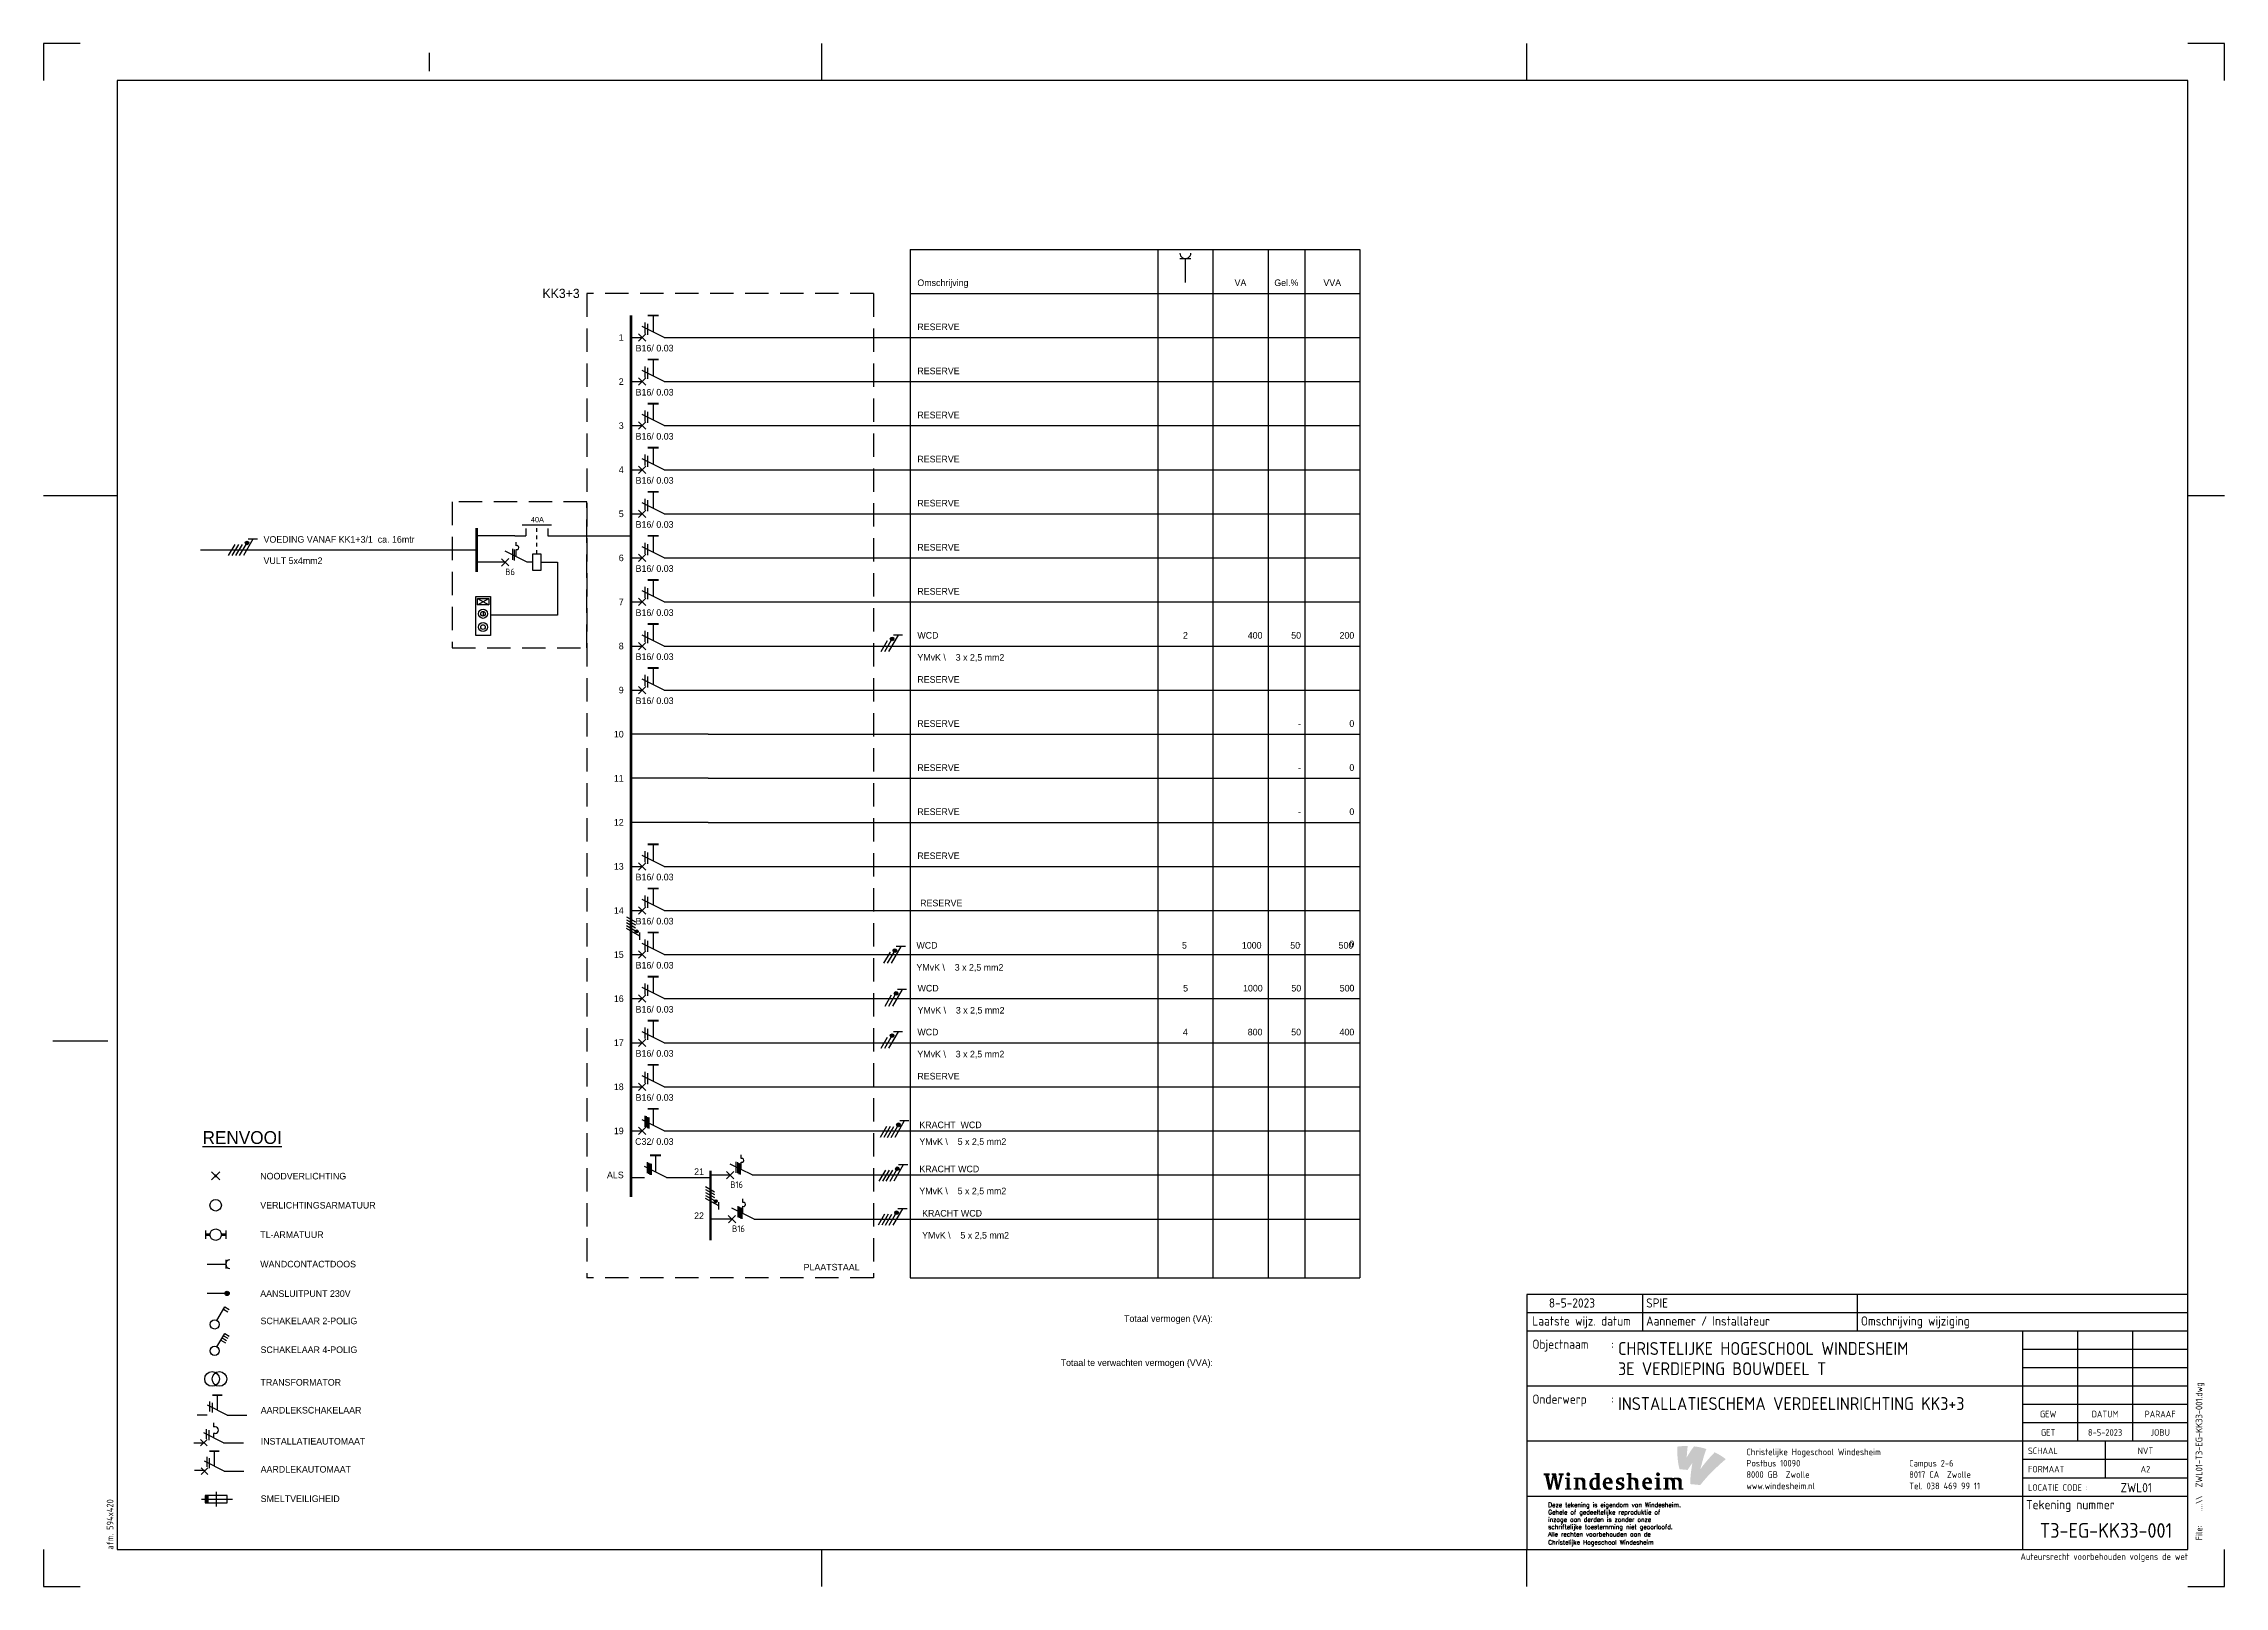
# Model space of a CAD drawing. Header units: millimetres. Extents: x 0 to 594, y 0 to 420.
import ezdxf
from ezdxf.enums import TextEntityAlignment as Align

# ---------------------------------------------------------------- set-up
doc = ezdxf.new("R2010")
doc.units = ezdxf.units.MM
doc.linetypes.add('HIDDEN', pattern=[9.525, 6.35, -3.175])
doc.linetypes.add('STABI11', pattern=[2, 1, -1])
doc.layers.get('0').update_dxf_attribs({"linetype": 'CONTINUOUS'})
for name, color, linetype in [('00att018', 1, 'CONTINUOUS'), ('00att025', 2, 'CONTINUOUS'), ('00att035', 3, 'CONTINUOUS'), ('00att050', 4, 'CONTINUOUS'), ('00kad018', 1, 'CONTINUOUS'), ('00kad025', 2, 'CONTINUOUS'), ('00kad070', 5, 'CONTINUOUS'), ('BL$2----_KADER', 7, 'CONTINUOUS'), ('BL$4----', 7, 'CONTINUOUS'), ('EL$1----', 3, 'CONTINUOUS'), ('EL$1----_KK2+3', 3, 'CONTINUOUS'), ('LAAG_1', 160, 'CONTINUOUS')]:
    doc.layers.add(name, color=color, linetype=linetype)
doc.styles.add('BURO-018', font='BUROFONT', dxfattribs={"height": 1.8})
doc.styles.add('BURO-035', font='BUROFONT.shx', dxfattribs={"height": 3.5})
doc.styles.add('EDU', font='ROMANS.SHX', dxfattribs={"height": 2.5})
doc.styles.add('ISO', font='isocp.shx')
doc.styles.add('STABICAD-018', font='ISOCP.SHX', dxfattribs={"height": 1.8})

msp = doc.modelspace()

# ---------------------------------------------------------------- texts
at = {"layer": 'EL$1----', "color": 1, "ltscale": 0.2, "style": 'BURO-018'}
msp.add_text('40A', height=1.44, dxfattribs=at).set_placement((132.73, 289.71))
at = {"layer": 'EL$1----', "color": 1, "linetype": 'Continuous', "ltscale": 0.2, "style": 'BURO-018'}
msp.add_text('VOEDING VANAF KK1+3/1  ca. 16mtr', height=1.8, dxfattribs=at).set_placement((59.91, 284.13))
msp.add_text('VULT 5x4mm2', height=1.8, dxfattribs=at).set_placement((59.91, 280.13), align=Align.TOP_LEFT)
at = {"layer": 'EL$1----', "color": 1, "style": 'BURO-018'}
msp.add_text('PLAATSTAAL', height=1.8, dxfattribs=at).set_placement((207, 86))
at = {"layer": 'EL$1----_KK2+3', "color": 2, "style": 'BURO-018'}
msp.add_text('KK3+3', height=2.5, dxfattribs=at).set_placement((146, 352), align=Align.MIDDLE_RIGHT)
at = {"layer": 'EL$1----_KK2+3', "color": 1, "style": 'BURO-018'}
for s, p in [('Omschrijving', (238, 354)), ('RESERVE', (238, 342)), ('RESERVE', (238, 330)), ('RESERVE', (238, 318)), ('RESERVE', (238, 306)), ('RESERVE', (238, 294)), ('RESERVE', (238, 282)), ('RESERVE', (238, 270)), ('WCD', (238, 258)), ('YMvK \\    3 x 2,5 mm2', (238, 252)), ('RESERVE', (238, 246)), ('RESERVE', (238, 234)), ('RESERVE', (238, 222)), ('RESERVE', (238, 210)), ('RESERVE', (238, 198)), ('RESERVE', (238.75, 185.14)), ('WCD', (237.74, 173.61)), ('YMvK \\    3 x 2,5 mm2', (237.74, 167.61)), ('WCD', (238.05, 161.95)), ('YMvK \\    3 x 2,5 mm2', (238.05, 155.95)), ('WCD', (238, 150)), ('YMvK \\    3 x 2,5 mm2', (238, 144)), ('RESERVE', (238, 138)), ('KRACHT  WCD', (238.53, 124.74)), ('YMvK \\    5 x 2,5 mm2', (238.54, 120.18)), ('KRACHT WCD', (238.53, 112.74)), ('YMvK \\    5 x 2,5 mm2', (238.53, 106.74)), ('KRACHT WCD', (239.29, 100.68)), ('YMvK \\    5 x 2,5 mm2', (239.29, 94.68))]:
    msp.add_text(s, height=1.8, dxfattribs=at).set_placement(p)
for s, p in [('VA', (326, 354)), ('Gel.%', (338.5, 354)), ('VVA', (351, 354)), ('2', (311, 258)), ('5', (310.74, 173.61)), ('5', (311.05, 161.95)), ('4', (311, 150))]:
    msp.add_text(s, height=1.8, dxfattribs=at).set_placement(p, align=Align.CENTER)
for s, p in [('1', (158, 340)), ('2', (158, 328)), ('3', (158, 316)), ('4', (158, 304)), ('5', (158, 292)), ('6', (158, 280)), ('7', (158, 268)), ('8', (158, 256)), ('9', (158, 244)), ('10', (158, 232)), ('11', (158, 220)), ('12', (158, 208)), ('13', (158, 196)), ('14', (158, 184)), ('15', (158, 172)), ('16', (158, 160)), ('17', (158, 148)), ('18', (158, 136)), ('19', (158, 124)), ('ALS', (158, 112)), ('21', (179.86, 112.89)), ('22', (179.86, 100.89))]:
    msp.add_text(s, height=1.8, dxfattribs=at).set_placement(p, align=Align.MIDDLE_RIGHT)
for s, p in [('400', (332, 258)), ('50', (342.5, 258)), ('200', (357, 258)), ('-', (342.5, 234)), ('0', (357, 234)), ('-', (342.5, 222)), ('0', (357, 222)), ('-', (342.5, 210)), ('0', (357, 210)), ('1000', (331.74, 173.61)), ('50', (342.24, 173.61)), ('-', (342.5, 174)), ('500', (356.74, 173.61)), ('0', (357, 174)), ('1000', (332.05, 161.95)), ('50', (342.55, 161.95)), ('500', (357.05, 161.95)), ('0', (357, 162)), ('800', (332, 150)), ('50', (342.5, 150)), ('400', (357, 150)), ('Totaal vermogen (VA):', (318.5, 72)), ('Totaal te verwachten vermogen (VVA):', (318.5, 60))]:
    msp.add_text(s, height=1.8, dxfattribs=at).set_placement(p, align=Align.RIGHT)

# ---------------------------------------------------------------- blocks, each defined once
blk = doc.blocks.new('A$C6BEE4A7F')
at = {"color": 0, "linetype": 'STABI11'}
blk.add_line((7.91, 2.62), (0, 2.62), dxfattribs=at)
at = {"color": 0, "linetype": 'Continuous'}
for p, q in [((7.91, 3.75), (12.41, 3.75)), ((7.91, 1.5), (7.91, 3.75)), ((7.91, 3), (7.91, 3)), ((12.41, 1.5), (7.91, 1.5)), ((10.16, 3.75), (10.16, 5.25)), ((10.16, 1.5), (10.16, 0)), ((12.41, 3.75), (12.41, 1.5))]:
    blk.add_line(p, q, dxfattribs=at)
blk = doc.blocks.new('M18')
at = {"color": 0, "linetype": 'Continuous'}
for p, q in [((-3, 23), (-3, 31)), ((-2, 30), (0, 30)), ((0, 30), (0, 33)), ((-2, 24), (0, 24)), ((0, 21), (0, 24))]:
    blk.add_line(p, q, dxfattribs=at)
at = {"color": 1, "style": 'BURO-018'}
blk.add_attdef('E_VRIJ1', (-6, 24), '', height=1.8, rotation=90, dxfattribs=at)
at = {"color": 1, "linetype": 'Continuous', "style": 'BURO-018'}
blk.add_attdef('E_IMS', text='', height=1.8, rotation=90, dxfattribs=at).set_placement((3, 24), align=Align.TOP_LEFT)
blk = doc.blocks.new('HL3')
at = {"color": 0, "linetype": 'Continuous'}
for p, q in [((-3, 6.98), (-3, 4.48)), ((-3, 5.73), (1.5, 3.13)), ((1.5, 2.13), (-1.5, 3.87)), ((1.5, 1.13), (-1.5, 2.87)), ((1.5, 0.13), (-1.5, 1.87)), ((1.5, -0.87), (-1.5, 0.87))]:
    blk.add_line(p, q, dxfattribs=at)
at = {"color": 0, "linetype": 'Continuous', "const_width": 0.5}
blk.add_lwpolyline([(-1.68, 4.12, 1), (-2.18, 4.12, 1)], format="xyb", close=True, dxfattribs=at)
at = {"color": 0, "linetype": 'Continuous'}
blk.add_circle((-1.93, 4.12), 0.5, dxfattribs=at)
blk = doc.blocks.new('RENV_DION')
at = {"layer": 'EL$1----', "linetype": 'Continuous'}
for p, q in [((485.12, 256.64), (487.32, 254.44)), ((487.32, 256.64), (485.12, 254.44)), ((483.5, 238.37), (483.5, 240.7)), ((488.94, 240.7), (488.94, 238.37)), ((488.94, 232.7), (488.94, 230.37)), ((483.89, 231.54), (488.94, 231.54)), ((489.33, 223.54), (483.89, 223.54)), ((486.57, 208.98), (488.69, 212.65)), ((487.64, 210.83), (488.85, 210.13)), ((487.99, 211.43), (489.2, 210.73)), ((488.34, 212.04), (489.55, 211.34)), ((488.69, 212.65), (489.9, 211.95)), ((489.35, 190.42), (483.95, 193.12)), ((484.62, 191.43), (484.62, 194.13)), ((485.3, 193.8), (485.3, 191.1)), ((486.65, 195.82), (486.65, 191.77)), ((488.36, 182.91), (482.96, 185.61)), ((483.63, 186.63), (483.63, 183.93)), ((484.31, 186.29), (484.31, 183.59)), ((485.66, 188.31), (485.66, 187.19)), ((486.11, 187.19), (485.66, 187.19)), ((486.11, 185.39), (485.66, 185.39)), ((485.66, 185.39), (485.66, 184.26)), ((480.26, 182.91), (482.96, 182.91)), ((482.06, 183.81), (483.86, 182.01)), ((483.86, 183.81), (482.06, 182.01)), ((485.84, 180.58), (485.84, 176.53)), ((488.36, 182.91), (493.76, 182.91)), ((484.04, 176.08), (482.24, 174.28)), ((482.24, 176.08), (484.04, 174.28)), ((488.54, 175.18), (483.14, 177.88)), ((482.39, 167.57), (490.81, 167.57)), ((489.31, 168.57), (483.31, 168.57)), ((483.31, 168.57), (483.31, 166.57)), ((483.31, 166.57), (489.31, 166.57)), ((486.31, 169.57), (486.31, 165.57)), ((489.31, 166.57), (489.31, 168.57))]:
    blk.add_line(p, q, dxfattribs=at)
at = {"layer": 'EL$1----', "color": 3, "linetype": 'Continuous'}
for p, q in [((486.57, 216.18), (488.69, 219.85)), ((488.69, 219.85), (489.9, 219.15)), ((488.34, 219.25), (489.55, 218.55))]:
    blk.add_line(p, q, dxfattribs=at)
at = {"layer": 'EL$1----'}
for p, q in [((483.86, 190.42), (481.16, 190.42)), ((489.35, 190.42), (494.66, 190.42)), ((483.9, 176.31), (483.9, 179.01)), ((484.49, 175.97), (484.49, 178.67)), ((483.14, 175.29), (480.44, 175.29)), ((488.54, 175.18), (493.85, 175.18))]:
    blk.add_line(p, q, dxfattribs=at)
at = {"layer": 'EL$1----', "linetype": 'Continuous'}
for points, const_width in [([(486.41, 255.54, 1), (486.02, 255.54, 1)], 0.389), ([(489.33, 223.83, 1), (489.33, 223.24, 1)], 0.583)]:
    blk.add_lwpolyline(points, format="xyb", close=True, dxfattribs=dict(at, const_width=const_width))
for points, const_width in [([(484.66, 239.54), (483.5, 239.54)], 0.778), ([(487.77, 239.54), (488.94, 239.54)], 0.778), ([(485.3, 195.82), (488, 195.82)], 0.45), ([(484.49, 180.58), (487.19, 180.58)], 0.45)]:
    blk.add_lwpolyline(points, dxfattribs=dict(at, const_width=const_width))
for centre, radius in [((486.22, 247.54), 1.56), ((486.22, 239.54), 1.56), ((489.33, 223.54), 0.583), ((485.95, 207.9), 1.25), ((485.24, 200.27), 2), ((487.24, 200.27), 2)]:
    blk.add_circle(centre, radius, dxfattribs=at)
at = {"layer": 'EL$1----', "color": 3, "linetype": 'Continuous'}
blk.add_circle((485.95, 215.1), 1.25, dxfattribs=at)
at = {"layer": 'EL$1----', "linetype": 'Continuous'}
for centre, radius, start, end in [((490.11, 231.54), 1.17, 90, 270), ((486.11, 186.29), 0.9, 270, 90)]:
    blk.add_arc(centre, radius, start, end, dxfattribs=at)
blk.add_solid([(483.31, 168.57), (484.31, 168.57), (483.31, 166.57), (484.31, 166.57)], dxfattribs=at)
at = {"layer": 'EL$1----', "color": 3, "style": 'BURO-035'}
blk.add_text('%%URENVOOI', height=3.5, dxfattribs=at).set_placement((482.63, 264.23))
at = {"layer": 'EL$1----', "color": 1, "style": 'BURO-018'}
for s, p in [('NOODVERLICHTING', (498.36, 255.47)), ('VERLICHTINGSARMATUUR', (498.36, 247.55)), ('TL-ARMATUUR', (498.36, 239.54)), ('WANDCONTACTDOOS', (498.36, 231.52)), ('AANSLUITPUNT 230V', (498.36, 223.5)), ('SCHAKELAAR 2-POLIG', (498.43, 216.06)), ('SCHAKELAAR 4-POLIG', (498.43, 208.21)), ('TRANSFORMATOR', (498.43, 199.33)), ('AARDLEKSCHAKELAAR', (498.49, 191.75)), ('INSTALLATIEAUTOMAAT', (498.49, 183.3)), ('AARDLEKAUTOMAAT', (498.47, 175.66)), ('SMELTVEILIGHEID', (498.47, 167.66))]:
    blk.add_text(s, height=1.8, dxfattribs=at).set_placement(p, align=Align.MIDDLE_LEFT)
blk = doc.blocks.new('a2-windesheim-hor')
at = {"layer": '00kad018', "color": 1}
for p, q in [((0, 420), (0, 410)), ((10, 420), (0, 420)), ((105, 417.5), (105, 412.5)), ((212, 410), (212, 420)), ((404, 410), (404, 420)), ((594, 420), (584, 420)), ((594, 410), (594, 420)), ((0, 297), (20, 297)), ((584, 297), (594, 297)), ((2.5, 148.5), (17.5, 148.5)), ((0, 10), (0, 0)), ((212, 0), (212, 10)), ((404, 0), (404, 10)), ((594, 0), (594, 10)), ((0, 0), (10, 0)), ((584, 0), (594, 0))]:
    blk.add_line(p, q, dxfattribs=at)
at = {"layer": '00kad070', "color": 5}
for p, q in [((584, 410), (20, 410)), ((20, 410), (20, 10)), ((584, 10), (584, 410)), ((20, 10), (584, 10))]:
    blk.add_line(p, q, dxfattribs=at)
at = {"layer": '00att018', "color": 1, "style": 'ISO'}
blk.add_text('afm. 594x420', height=1.8, rotation=90, dxfattribs=at).set_placement((19, 10))
blk.add_text('Auteursrecht voorbehouden volgens de wet', height=1.8, dxfattribs=at).set_placement((584.08, 7.2), align=Align.RIGHT)
blk = doc.blocks.new('AI9-BLK4')
at = {"layer": 'LAAG_1'}
h = blk.add_hatch(color=40, dxfattribs=at)
edge = h.paths.add_edge_path()
edge.add_spline(control_points=[(7.1, 7.2), (4.8, 4.7), (2.6, 2.6), (-0.7, -2.1), (0, 0.5), (1.3, 5.9), (2.6, 9), (0.7, 9.7), (-2.2, 10.3), (-4.1, 10.4), (-5.5, 8.8), (-7.5, 5.5), (-8.1, 4.4), (-8, 6.9), (-7.7, 9.3), (-7.6, 10.6), (-9.6, 10.7), (-11, 10.6), (-13.2, 10.3), (-13.3, 6), (-13.1, 2), (-12, -2), (-10.8, -2.1), (-7.6, -2.4), (-7.6, -2.4), (-7.1, -1.7), (-6.1, 0), (-5, 1.4), (-5.4, -0.9), (-5.9, -4.1), (-6.1, -7.2), (-6.1, -8.1), (-6.2, -9.1), (-6.2, -10.1), (-4.7, -10.2), (-1, -10.6), (-0.7, -10.6), (-0.7, -10.6), (-0.7, -10.6), (-0.7, -10.6), (-0.7, -10.6), (-0.7, -10.6), (-0.7, -10.6), (0.7, -8.8), (2.3, -7), (3.6, -5.5), (4.7, -4.4), (5.7, -3.3), (6.7, -2.4), (9.3, 0.1), (11.5, 2.1), (13.2, 3.5), (11, 5.1), (9.5, 6.1), (7.1, 7.2)], knot_values=[0, 0, 0, 0, 1, 1, 1, 2, 2, 2, 3, 3, 3, 4, 4, 4, 5, 5, 5, 6, 6, 6, 7, 7, 7, 8, 8, 8, 9, 9, 9, 10, 10, 10, 11, 11, 11, 12, 12, 12, 13, 13, 13, 14, 14, 14, 15, 15, 15, 16, 16, 16, 17, 17, 17, 18, 18, 18, 18], degree=3, periodic=0)
h = blk.add_hatch(color=154, dxfattribs=at)
edge = h.paths.add_edge_path()
edge.add_spline(control_points=[(-0.7, -10.6), (-0.7, -10.6), (-0.7, -10.6), (-0.7, -10.6), (-0.7, -10.6), (-0.7, -10.6), (-0.7, -10.6)], knot_values=[0, 0, 0, 0, 1, 1, 1, 2, 2, 2, 2], degree=3, periodic=0)
h = blk.add_hatch(color=154, dxfattribs=at)
edge = h.paths.add_edge_path()
edge.add_spline(control_points=[(-0.7, -10.6), (-0.7, -10.6), (-0.7, -10.6), (-0.7, -10.6), (-0.7, -10.6), (-0.7, -10.6), (-0.7, -10.6)], knot_values=[0, 0, 0, 0, 1, 1, 1, 2, 2, 2, 2], degree=3, periodic=0)
blk = doc.blocks.new('AI9-BLK3')
at = {"layer": 'LAAG_1'}
h = blk.add_hatch(color=154, dxfattribs=at)
edge = h.paths.add_edge_path()
edge.add_spline(control_points=[(-27.8, 3.2), (-27.8, 3.2), (-29.8, -4.7), (-29.8, -4.7), (-29.8, -4.7), (-31.2, -4.7), (-31.2, -4.7), (-31.2, -4.7), (-32.5, 1.8), (-32.5, 1.8), (-32.5, 1.8), (-33.9, -4.7), (-33.9, -4.7), (-33.9, -4.7), (-35.4, -4.7), (-35.4, -4.7), (-35.4, -4.7), (-37.2, 3.2), (-37.2, 3.2), (-37.2, 3.2), (-38, 3.2), (-38, 3.2), (-38, 3.2), (-38, 4.2), (-38, 4.2), (-38, 4.2), (-34.8, 4.2), (-34.8, 4.2), (-34.8, 4.2), (-34.8, 3.2), (-34.8, 3.2), (-34.8, 3.2), (-35.4, 3.2), (-35.4, 3.2), (-35.4, 3.2), (-34.4, -2.1), (-34.4, -2.1), (-34.4, -2.1), (-33.2, 3.3), (-33.2, 3.3), (-33.2, 3.3), (-33.7, 3.3), (-33.7, 3.3), (-33.7, 3.3), (-33.7, 4.2), (-33.7, 4.2), (-33.7, 4.2), (-31.3, 4.2), (-31.3, 4.2), (-31.3, 4.2), (-30.2, -2.1), (-30.2, -2.1), (-30.2, -2.1), (-29, 3.2), (-29, 3.2), (-29, 3.2), (-29.8, 3.2), (-29.8, 3.2), (-29.8, 3.2), (-29.8, 4.2), (-29.8, 4.2), (-29.8, 4.2), (-27.2, 4.2), (-27.2, 4.2), (-27.2, 4.2), (-27.2, 3.2), (-27.2, 3.2), (-27.2, 3.2), (-27.8, 3.2), (-27.8, 3.2)], knot_values=[0, 0, 0, 0, 1, 1, 1, 2, 2, 2, 3, 3, 3, 4, 4, 4, 5, 5, 5, 6, 6, 6, 7, 7, 7, 8, 8, 8, 9, 9, 9, 10, 10, 10, 11, 11, 11, 12, 12, 12, 13, 13, 13, 14, 14, 14, 15, 15, 15, 16, 16, 16, 17, 17, 17, 18, 18, 18, 19, 19, 19, 20, 20, 20, 21, 21, 21, 22, 22, 22, 23, 23, 23, 23], degree=3, periodic=0)
h = blk.add_hatch(color=154, dxfattribs=at)
edge = h.paths.add_edge_path()
edge.add_spline(control_points=[(-26.4, -4.7), (-26.4, -4.7), (-26.4, -3.9), (-26.4, -3.9), (-26.4, -3.9), (-25.5, -3.9), (-25.5, -3.9), (-25.5, -3.9), (-25.5, 1.2), (-25.5, 1.2), (-25.5, 1.2), (-26.4, 1.2), (-26.4, 1.2), (-26.4, 1.2), (-26.4, 2), (-26.4, 2), (-26.4, 2), (-23.8, 2), (-23.8, 2), (-23.8, 2), (-23.8, -3.9), (-23.8, -3.9), (-23.8, -3.9), (-22.9, -3.9), (-22.9, -3.9), (-22.9, -3.9), (-22.9, -4.7), (-22.9, -4.7), (-22.9, -4.7), (-26.4, -4.7), (-26.4, -4.7)], knot_values=[0, 0, 0, 0, 1, 1, 1, 2, 2, 2, 3, 3, 3, 4, 4, 4, 5, 5, 5, 6, 6, 6, 7, 7, 7, 8, 8, 8, 9, 9, 9, 10, 10, 10, 10], degree=3, periodic=0)
edge = h.paths.add_edge_path()
edge.add_spline(control_points=[(-24.7, 2.7), (-25.2, 2.7), (-25.7, 3.2), (-25.7, 3.7), (-25.7, 4.3), (-25.2, 4.8), (-24.7, 4.8), (-24.1, 4.8), (-23.6, 4.3), (-23.6, 3.7), (-23.6, 3.2), (-24.1, 2.7), (-24.7, 2.7)], knot_values=[0, 0, 0, 0, 1, 1, 1, 2, 2, 2, 3, 3, 3, 4, 4, 4, 4], degree=3, periodic=0)
h = blk.add_hatch(color=154, dxfattribs=at)
edge = h.paths.add_edge_path()
edge.add_spline(control_points=[(-17, -4.7), (-17, -4.7), (-17, -0.9), (-17, -0.9), (-17, -0.3), (-17.2, 0.2), (-17.5, 0.5), (-17.9, 0.9), (-18.3, 1.1), (-18.9, 1.1), (-19, 1.1), (-19, 1.1), (-19.1, 1.1), (-19.1, 1.1), (-19.1, -3.9), (-19.1, -3.9), (-19.1, -3.9), (-18.2, -3.9), (-18.2, -3.9), (-18.2, -3.9), (-18.2, -4.7), (-18.2, -4.7), (-18.2, -4.7), (-21.7, -4.7), (-21.7, -4.7), (-21.7, -4.7), (-21.7, -3.9), (-21.7, -3.9), (-21.7, -3.9), (-20.8, -3.9), (-20.8, -3.9), (-20.8, -3.9), (-20.8, 1.2), (-20.8, 1.2), (-20.8, 1.2), (-21.7, 1.2), (-21.7, 1.2), (-21.7, 1.2), (-21.7, 2), (-21.7, 2), (-21.7, 2), (-19.4, 2), (-19.4, 2), (-19.1, 2), (-18.9, 2), (-18.6, 2), (-17, 2), (-16.3, 1.9), (-15.9, 1.4), (-15.5, 1), (-15.3, 0.6), (-15.3, -0.2), (-15.3, -0.2), (-15.3, -3.9), (-15.3, -3.9), (-15.3, -3.9), (-14.5, -3.9), (-14.5, -3.9), (-14.5, -3.9), (-14.5, -4.7), (-14.5, -4.7), (-14.5, -4.7), (-17, -4.7), (-17, -4.7)], knot_values=[0, 0, 0, 0, 1, 1, 1, 2, 2, 2, 3, 3, 3, 4, 4, 4, 5, 5, 5, 6, 6, 6, 7, 7, 7, 8, 8, 8, 9, 9, 9, 10, 10, 10, 11, 11, 11, 12, 12, 12, 13, 13, 13, 14, 14, 14, 15, 15, 15, 16, 16, 16, 17, 17, 17, 18, 18, 18, 19, 19, 19, 20, 20, 20, 21, 21, 21, 21], degree=3, periodic=0)
h = blk.add_hatch(color=154, dxfattribs=at)
edge = h.paths.add_edge_path(flags=16)
edge.add_spline(control_points=[(-6.8, -4.7), (-6.8, -4.7), (-6.8, -3.9), (-6.8, -3.9), (-6.8, -3.9), (-7.6, -3.9), (-7.6, -3.9), (-7.6, -3.9), (-7.6, 4.5), (-7.6, 4.5), (-7.6, 4.5), (-10.2, 4.5), (-10.2, 4.5), (-10.2, 4.5), (-10.2, 3.6), (-10.2, 3.6), (-10.2, 3.6), (-9.3, 3.6), (-9.3, 3.6), (-9.3, 3.6), (-9.3, 2), (-9.3, 2), (-9.6, 2), (-9.8, 2), (-10.2, 2), (-11.9, 2), (-13.2, 0.7), (-13.2, -1.5), (-13.2, -3.8), (-12.3, -4.8), (-10.3, -4.8), (-9.9, -4.8), (-9.3, -4.7), (-9.1, -4.7), (-9.1, -4.7), (-6.8, -4.7), (-6.8, -4.7)], knot_values=[0, 0, 0, 0, 1, 1, 1, 2, 2, 2, 3, 3, 3, 4, 4, 4, 5, 5, 5, 6, 6, 6, 7, 7, 7, 8, 8, 8, 9, 9, 9, 10, 10, 10, 11, 11, 11, 12, 12, 12, 12], degree=3, periodic=0)
edge = h.paths.add_edge_path()
edge.add_spline(control_points=[(-9.3, -3.7), (-9.5, -3.8), (-9.6, -3.8), (-9.8, -3.8), (-10.8, -3.8), (-11.5, -3.1), (-11.5, -1.2), (-11.5, 0.4), (-10.9, 1.1), (-10, 1.1), (-9.7, 1.1), (-9.5, 1), (-9.3, 1), (-9.3, 1), (-9.3, -3.7), (-9.3, -3.7)], knot_values=[0, 0, 0, 0, 1, 1, 1, 2, 2, 2, 3, 3, 3, 4, 4, 4, 5, 5, 5, 5], degree=3, periodic=0)
h = blk.add_hatch(color=154, dxfattribs=at)
edge = h.paths.add_edge_path(flags=16)
edge.add_spline(control_points=[(-0.4, -1.4), (-0.4, 1), (-1.2, 2.1), (-3, 2.1), (-4.8, 2.1), (-5.9, 0.7), (-5.9, -1.4), (-5.9, -3.6), (-4.8, -4.8), (-2.7, -4.8), (-1.9, -4.8), (-1.2, -4.6), (-0.7, -4.4), (-0.7, -4.4), (-0.7, -3.5), (-0.7, -3.5), (-1.2, -3.6), (-1.6, -3.6), (-2, -3.6), (-3.4, -3.6), (-4.2, -2.5), (-4.2, -1.4), (-4.2, -1.4), (-0.4, -1.4), (-0.4, -1.4)], knot_values=[0, 0, 0, 0, 1, 1, 1, 2, 2, 2, 3, 3, 3, 4, 4, 4, 5, 5, 5, 6, 6, 6, 7, 7, 7, 8, 8, 8, 8], degree=3, periodic=0)
edge = h.paths.add_edge_path()
edge.add_spline(control_points=[(-2.2, -0.5), (-2.2, -0.5), (-4.2, -0.5), (-4.2, -0.5), (-4.2, 0.5), (-3.8, 1.1), (-3.2, 1.1), (-2.6, 1.1), (-2.2, 0.6), (-2.2, -0.5)], knot_values=[0, 0, 0, 0, 1, 1, 1, 2, 2, 2, 3, 3, 3, 3], degree=3, periodic=0)
h = blk.add_hatch(color=154, dxfattribs=at)
edge = h.paths.add_edge_path()
edge.add_spline(control_points=[(3.2, -4.8), (2.4, -4.8), (1.5, -4.6), (1.3, -4.5), (1.3, -4.5), (1.3, -2.7), (1.3, -2.7), (1.3, -2.7), (2.3, -2.7), (2.3, -2.7), (2.3, -2.7), (2.3, -3.6), (2.3, -3.6), (2.6, -3.7), (2.9, -3.8), (3.3, -3.8), (4.1, -3.8), (4.5, -3.5), (4.5, -3), (4.5, -2.5), (4.1, -2.3), (3.5, -2.1), (3.5, -2.1), (2.7, -1.8), (2.7, -1.8), (1.8, -1.5), (1.3, -1), (1.3, 0.1), (1.3, 1.2), (2.3, 2.1), (3.9, 2.1), (4.6, 2.1), (5.3, 2), (5.7, 1.9), (5.7, 1.9), (5.7, 0), (5.7, 0), (5.7, 0), (4.7, 0), (4.7, 0), (4.7, 0), (4.7, 1), (4.7, 1), (4.4, 1.1), (4.2, 1.1), (3.9, 1.1), (3.2, 1.1), (2.8, 0.8), (2.8, 0.4), (2.8, 0), (3, -0.2), (3.6, -0.4), (3.6, -0.4), (4.4, -0.7), (4.4, -0.7), (5.4, -1), (6, -1.6), (6, -2.6), (6, -4), (4.8, -4.8), (3.2, -4.8)], knot_values=[0, 0, 0, 0, 1, 1, 1, 2, 2, 2, 3, 3, 3, 4, 4, 4, 5, 5, 5, 6, 6, 6, 7, 7, 7, 8, 8, 8, 9, 9, 9, 10, 10, 10, 11, 11, 11, 12, 12, 12, 13, 13, 13, 14, 14, 14, 15, 15, 15, 16, 16, 16, 17, 17, 17, 18, 18, 18, 19, 19, 19, 20, 20, 20, 20], degree=3, periodic=0)
h = blk.add_hatch(color=154, dxfattribs=at)
edge = h.paths.add_edge_path()
edge.add_spline(control_points=[(11.8, -4.7), (11.8, -4.7), (11.8, -1), (11.8, -1), (11.8, -0.3), (11.7, 0.2), (11.3, 0.5), (10.9, 0.9), (10.5, 1.1), (10, 1.1), (9.9, 1.1), (9.8, 1.1), (9.7, 1.1), (9.7, 1.1), (9.7, -3.9), (9.7, -3.9), (9.7, -3.9), (10.6, -3.9), (10.6, -3.9), (10.6, -3.9), (10.6, -4.7), (10.6, -4.7), (10.6, -4.7), (7.1, -4.7), (7.1, -4.7), (7.1, -4.7), (7.1, -3.9), (7.1, -3.9), (7.1, -3.9), (8, -3.9), (8, -3.9), (8, -3.9), (8, 3.6), (8, 3.6), (8, 3.6), (7.2, 3.6), (7.2, 3.6), (7.2, 3.6), (7.2, 4.5), (7.2, 4.5), (7.2, 4.5), (9.7, 4.5), (9.7, 4.5), (9.7, 4.5), (9.7, 2), (9.7, 2), (9.9, 2), (10.2, 2), (10.5, 2), (11.9, 2), (12.5, 1.8), (13, 1.4), (13.4, 1), (13.5, 0.5), (13.5, -0.2), (13.5, -0.2), (13.5, -3.9), (13.5, -3.9), (13.5, -3.9), (14.3, -3.9), (14.3, -3.9), (14.3, -3.9), (14.3, -4.7), (14.3, -4.7), (14.3, -4.7), (11.8, -4.7), (11.8, -4.7)], knot_values=[0, 0, 0, 0, 1, 1, 1, 2, 2, 2, 3, 3, 3, 4, 4, 4, 5, 5, 5, 6, 6, 6, 7, 7, 7, 8, 8, 8, 9, 9, 9, 10, 10, 10, 11, 11, 11, 12, 12, 12, 13, 13, 13, 14, 14, 14, 15, 15, 15, 16, 16, 16, 17, 17, 17, 18, 18, 18, 19, 19, 19, 20, 20, 20, 21, 21, 21, 22, 22, 22, 22], degree=3, periodic=0)
h = blk.add_hatch(color=154, dxfattribs=at)
edge = h.paths.add_edge_path(flags=16)
edge.add_spline(control_points=[(21.1, -1.4), (21.1, 1), (20.4, 2.1), (18.5, 2.1), (16.7, 2.1), (15.6, 0.7), (15.6, -1.4), (15.6, -3.6), (16.8, -4.8), (18.9, -4.8), (19.6, -4.8), (20.3, -4.6), (20.8, -4.4), (20.8, -4.4), (20.8, -3.5), (20.8, -3.5), (20.4, -3.6), (19.9, -3.6), (19.5, -3.6), (18.1, -3.6), (17.3, -2.5), (17.3, -1.4), (17.3, -1.4), (21.1, -1.4), (21.1, -1.4)], knot_values=[0, 0, 0, 0, 1, 1, 1, 2, 2, 2, 3, 3, 3, 4, 4, 4, 5, 5, 5, 6, 6, 6, 7, 7, 7, 8, 8, 8, 8], degree=3, periodic=0)
edge = h.paths.add_edge_path()
edge.add_spline(control_points=[(19.3, -0.5), (19.3, -0.5), (17.3, -0.5), (17.3, -0.5), (17.3, 0.5), (17.8, 1.1), (18.4, 1.1), (18.9, 1.1), (19.3, 0.6), (19.3, -0.5)], knot_values=[0, 0, 0, 0, 1, 1, 1, 2, 2, 2, 3, 3, 3, 3], degree=3, periodic=0)
h = blk.add_hatch(color=154, dxfattribs=at)
edge = h.paths.add_edge_path()
edge.add_spline(control_points=[(22.5, -4.7), (22.5, -4.7), (22.5, -3.9), (22.5, -3.9), (22.5, -3.9), (23.4, -3.9), (23.4, -3.9), (23.4, -3.9), (23.4, 1.2), (23.4, 1.2), (23.4, 1.2), (22.5, 1.2), (22.5, 1.2), (22.5, 1.2), (22.5, 2), (22.5, 2), (22.5, 2), (25.1, 2), (25.1, 2), (25.1, 2), (25.1, -3.9), (25.1, -3.9), (25.1, -3.9), (26, -3.9), (26, -3.9), (26, -3.9), (26, -4.7), (26, -4.7), (26, -4.7), (22.5, -4.7), (22.5, -4.7)], knot_values=[0, 0, 0, 0, 1, 1, 1, 2, 2, 2, 3, 3, 3, 4, 4, 4, 5, 5, 5, 6, 6, 6, 7, 7, 7, 8, 8, 8, 9, 9, 9, 10, 10, 10, 10], degree=3, periodic=0)
edge = h.paths.add_edge_path()
edge.add_spline(control_points=[(24.2, 2.7), (23.6, 2.7), (23.2, 3.2), (23.2, 3.7), (23.2, 4.3), (23.6, 4.8), (24.2, 4.8), (24.8, 4.8), (25.3, 4.3), (25.3, 3.7), (25.3, 3.2), (24.8, 2.7), (24.2, 2.7)], knot_values=[0, 0, 0, 0, 1, 1, 1, 2, 2, 2, 3, 3, 3, 4, 4, 4, 4], degree=3, periodic=0)
h = blk.add_hatch(color=154, dxfattribs=at)
edge = h.paths.add_edge_path()
edge.add_spline(control_points=[(35.5, -4.7), (35.5, -4.7), (35.5, -0.9), (35.5, -0.9), (35.5, -0.3), (35.3, 0.2), (35, 0.5), (34.7, 0.9), (34.2, 1.1), (33.5, 1.1), (33.4, 1.1), (33.3, 1), (33.2, 1), (33.4, 0.8), (33.5, 0.3), (33.5, -0.1), (33.5, -0.1), (33.5, -3.9), (33.5, -3.9), (33.5, -3.9), (34.3, -3.9), (34.3, -3.9), (34.3, -3.9), (34.3, -4.7), (34.3, -4.7), (34.3, -4.7), (31.8, -4.7), (31.8, -4.7), (31.8, -4.7), (31.8, -0.9), (31.8, -0.9), (31.8, -0.2), (31.6, 0.2), (31.3, 0.5), (30.9, 0.9), (30.5, 1.1), (30, 1.1), (30, 1.1), (29.9, 1.1), (29.8, 1.1), (29.8, 1.1), (29.8, -3.9), (29.8, -3.9), (29.8, -3.9), (30.6, -3.9), (30.6, -3.9), (30.6, -3.9), (30.6, -4.7), (30.6, -4.7), (30.6, -4.7), (27.2, -4.7), (27.2, -4.7), (27.2, -4.7), (27.2, -3.9), (27.2, -3.9), (27.2, -3.9), (28.1, -3.9), (28.1, -3.9), (28.1, -3.9), (28.1, 1.2), (28.1, 1.2), (28.1, 1.2), (27.2, 1.2), (27.2, 1.2), (27.2, 1.2), (27.2, 2), (27.2, 2), (27.2, 2), (29.6, 2), (29.6, 2), (29.9, 2), (30.2, 2), (30.4, 2), (31.4, 2), (31.9, 1.9), (32.5, 1.7), (33, 1.9), (33.7, 2), (34.5, 2), (35.6, 2), (36.3, 1.8), (36.7, 1.4), (37.1, 1), (37.2, 0.5), (37.2, -0.1), (37.2, -0.1), (37.2, -3.9), (37.2, -3.9), (37.2, -3.9), (38, -3.9), (38, -3.9), (38, -3.9), (38, -4.7), (38, -4.7), (38, -4.7), (35.5, -4.7), (35.5, -4.7)], knot_values=[0, 0, 0, 0, 1, 1, 1, 2, 2, 2, 3, 3, 3, 4, 4, 4, 5, 5, 5, 6, 6, 6, 7, 7, 7, 8, 8, 8, 9, 9, 9, 10, 10, 10, 11, 11, 11, 12, 12, 12, 13, 13, 13, 14, 14, 14, 15, 15, 15, 16, 16, 16, 17, 17, 17, 18, 18, 18, 19, 19, 19, 20, 20, 20, 21, 21, 21, 22, 22, 22, 23, 23, 23, 24, 24, 24, 25, 25, 25, 26, 26, 26, 27, 27, 27, 28, 28, 28, 29, 29, 29, 30, 30, 30, 31, 31, 31, 32, 32, 32, 32], degree=3, periodic=0)
blk = doc.blocks.new('CHW_ONDERHOEK')
at = {"layer": '00kad025', "color": 2}
for p, q in [((-190, 79.5), (-190, 69.5)), ((-10, 79.5), (-190, 79.5)), ((-158.5, 79.5), (-158.5, 69.5)), ((-100, 79.5), (-100, 69.5)), ((-10, 74.5), (-190, 74.5)), ((-40, 69.5), (-40, 39.5)), ((-25, 69.5), (-25, 39.5)), ((-10, 64.5), (-55, 64.5)), ((-10, 59.5), (-55, 59.5)), ((-10, 54.5), (-55, 54.5)), ((-10, 49.5), (-55, 49.5)), ((-32.5, 39.5), (-32.5, 34.5)), ((-32.5, 34.5), (-32.5, 29.5))]:
    blk.add_line(p, q, dxfattribs=at)
at = {"layer": '00kad070', "color": 5}
for p, q in [((-10, 69.5), (-190, 69.5)), ((-190, 69.5), (-190, 10)), ((-55, 69.5), (-55, 10)), ((-55, 54.5), (-190, 54.5)), ((-10, 44.5), (-55, 44.5)), ((-10, 39.5), (-190, 39.5)), ((-10, 34.5), (-55, 34.5)), ((-55, 24.5), (-190, 24.5)), ((-10, 29.5), (-55, 29.5)), ((-10, 24.5), (-55, 24.5))]:
    blk.add_line(p, q, dxfattribs=at)
at = {"color": 7, "xscale": 0.5, "yscale": 0.5, "zscale": 0.5}
for name, p in [('AI9-BLK4', (-142.4, 32.89)), ('AI9-BLK3', (-166.39, 28.63))]:
    blk.add_blockref(name, p, dxfattribs=at)
at = {"color": 1, "style": 'ISO'}
for s, p in [('Christelijke Hogeschool Windesheim', (-130.19, 35.71)), ('Postbus 10090', (-130.19, 32.63)), ('8000 GB  Zwolle', (-130.19, 29.54)), ('Campus 2-6', (-85.85, 32.63)), ('8017 CA  Zwolle', (-85.85, 29.54)), ('www.windesheim.nl', (-130.19, 26.45)), ('Tel. 038 469 99 11', (-85.85, 26.45))]:
    blk.add_text(s, height=1.8, dxfattribs=at).set_placement(p)
at = {"layer": '00att018', "color": 1, "style": 'ISO'}
for s, p in [('GEW', (-48, 46)), ('DATUM', (-32.5, 46)), ('PARAAF', (-17.5, 46)), ('GET', (-48, 41))]:
    blk.add_text(s, height=1.8, dxfattribs=at).set_placement(p, align=Align.CENTER)
for s, p in [('SCHAAL', (-53.5, 36)), ('FORMAAT', (-53.5, 31))]:
    blk.add_text(s, height=1.8, dxfattribs=at).set_placement(p)
at = {"layer": '00att018', "color": 1, "style": 'ISO', "width": 0.9}
blk.add_text('....\\\\', height=1.8, rotation=90, dxfattribs=at).set_placement((-6, 20.5))
at = {"layer": '00att018', "color": 1, "linetype": 'Continuous', "style": 'EDU'}
for s, p in [('Gehele of gedeeltelijke reproduktie of', (-184.2, 19.6)), ('inzage aan derden is zonder onze', (-184.2, 17.6)), ('Deze tekening is eigendom van Windesheim.', (-184.2, 21.6)), ('Alle rechten voorbehouden aan de', (-184.2, 13.6)), ('schriftelijke toestemming niet geoorloofd.', (-184.2, 15.6)), ('Christelijke Hogeschool Windesheim', (-184.2, 11.38))]:
    blk.add_text(s, height=1.2, dxfattribs=at).set_placement(p)
at = {"layer": '00att018', "color": 1, "style": 'ISO'}
blk.add_text('File:', height=1.8, rotation=90, dxfattribs=at).set_placement((-6, 12.5))
for tag, p in [('WZ_CODED', (-48, 66.07)), ('WZ_DATUMD', (-32.5, 66.07)), ('WZ_WZGOEDD', (-17.5, 66.07)), ('WZ_CODEC', (-48, 61.07)), ('WZ_DATUMC', (-32.5, 61.07)), ('WZ_WZGOEDC', (-17.5, 61.07)), ('WZ_CODEB', (-48, 56.07)), ('WZ_DATUMB', (-32.5, 56.07)), ('WZ_WZGOEDB', (-17.5, 56.07)), ('WZ_CODEA', (-48, 51.07)), ('WZ_DATUMA', (-32.5, 51.07)), ('WZ_WZGOEDA', (-17.5, 51.07)), ('TKDATCREAT', (-32.5, 41)), ('TKINIT', (-17.5, 41)), ('TKSCHAAL', (-21.5, 36)), ('TKFORMAAT', (-21.5, 31))]:
    blk.add_attdef(tag, text='', height=1.8, dxfattribs=at).set_placement(p, align=Align.CENTER)
blk.add_attdef('DWGNAME', (-6, 26.93), '', height=1.8, rotation=90, dxfattribs=at)
at = {"layer": '00att025', "color": 2, "style": 'ISO'}
for s, p in [('Objectnaam', (-188.5, 64.67)), ('Onderwerp', (-188.5, 49.72)), ('Tekening nummer', (-54, 21))]:
    blk.add_text(s, height=2.5, dxfattribs=at).set_placement(p)
at = {"layer": '00att025', "style": 'ISO'}
for p in [(-167.02, 64.67), (-167.02, 49.78)]:
    blk.add_text(':', height=2.5, dxfattribs=at).set_placement(p)
at = {"layer": '00att025', "color": 1, "style": 'ISO'}
blk.add_text('LOCATIE CODE :', height=1.8, dxfattribs=at).set_placement((-53.5, 26))
at = {"layer": '00att025', "color": 2, "style": 'ISO'}
for tag, p in [('WZ_DATUM', (-184, 75.9)), ('WZ_AANNEMER_INSTALATEUR', (-157.5, 75.9)), ('WZ_OMSCHR', (-99, 75.9))]:
    blk.add_attdef(tag, p, '', height=2.5, dxfattribs=at)
at = {"layer": '00att025', "color": 3, "style": 'ISO'}
blk.add_attdef('TKVRIJ2', text='', height=2.5, dxfattribs=at).set_placement((-24, 25.62), align=Align.CENTER)
at = {"layer": '00att035', "color": 3, "style": 'ISO'}
for s, p in [('Laatste wijz. datum', (-188.5, 71)), ('Aannemer / Installateur', (-157.5, 71)), ('Omschrijving wijziging', (-99, 71))]:
    blk.add_text(s, height=2.5, dxfattribs=at).set_placement(p)
for tag, p in [('PROMSCHR', (-165.14, 63)), ('TK1OMSCHR', (-165.14, 57.5)), ('TK2OMSCHR', (-165.14, 48)), ('TKVRIJ1', (-165.14, 42.5))]:
    blk.add_attdef(tag, p, '', height=3.5, dxfattribs=at)
at = {"layer": '00att050', "color": 4, "style": 'ISO'}
blk.add_attdef('TKFASE', text='', height=5, dxfattribs=at).set_placement((-14.5, 82), align=Align.RIGHT)
blk.add_attdef('TKTEKNR', text='', height=5, dxfattribs=at).set_placement((-32.25, 13.23), align=Align.CENTER)
blk = doc.blocks.new('L1')
at = {"color": 0, "linetype": 'Continuous'}
for p, q in [((-3, 73.98), (-3, 71.48)), ((-3, 72.73), (1.5, 70.13)), ((1.5, 69.13), (-1.5, 70.87)), ((1.5, 68.13), (-1.5, 69.87))]:
    blk.add_line(p, q, dxfattribs=at)
at = {"color": 0, "linetype": 'Continuous', "const_width": 0.5}
blk.add_lwpolyline([(-1.68, 71.12, 1), (-2.18, 71.12, 1)], format="xyb", close=True, dxfattribs=at)
at = {"color": 0, "linetype": 'Continuous'}
blk.add_circle((-1.93, 71.12), 0.5, dxfattribs=at)
blk = doc.blocks.new('111104')
at = {"color": 0, "linetype": 'Continuous'}
for p, q in [((-3, 6.98), (-3, 4.48)), ((-3, 5.73), (1.5, 3.13)), ((1.5, 2.13), (-1.5, 3.87)), ((1.5, 1.13), (-1.5, 2.87)), ((1.5, 0.13), (-1.5, 1.87)), ((1.5, -0.87), (-1.5, 0.87))]:
    blk.add_line(p, q, dxfattribs=at)
at = {"color": 0, "linetype": 'Continuous', "const_width": 0.5}
blk.add_lwpolyline([(-1.68, 4.12, 1), (-2.18, 4.12, 1)], format="xyb", close=True, dxfattribs=at)
at = {"color": 0, "linetype": 'Continuous'}
blk.add_circle((-1.93, 4.12), 0.5, dxfattribs=at)
blk = doc.blocks.new('B8')
at = {"color": 0, "linetype": 'Continuous'}
for p, q in [((0, 9), (0, 21)), ((-6, 6), (-1.5, 6)), ((0, 9), (-3, 3)), ((-4.12, 3.75), (-1.12, 3.75)), ((-3.75, 4.5), (-0.75, 4.5)), ((-1, 2), (1, 4)), ((-1, 4), (1, 2)), ((0, 0), (0, 3))]:
    blk.add_line(p, q, dxfattribs=at)
at = {"color": 0, "linetype": 'Continuous', "const_width": 0.5}
blk.add_lwpolyline([(-6, 4.5), (-6, 7.5)], dxfattribs=at)
at = {"color": 1, "style": 'BURO-018'}
blk.add_attdef('E_VRIJ1', (-3, 12), '', height=1.8, rotation=90, dxfattribs=at)
at = {"color": 1, "linetype": 'Continuous', "style": 'BURO-018'}
blk.add_attdef('E_IAAN', text='', height=1.8, rotation=90, dxfattribs=at).set_placement((2, 6.9), align=Align.TOP_LEFT)
blk.add_attdef('E_IAA', text='', height=1.8, rotation=90, dxfattribs=at).set_placement((2, 6.2), align=Align.TOP_RIGHT)
blk = doc.blocks.new('m1')
at = {"color": 0, "linetype": 'Continuous'}
blk.add_line((0, 21), (0, 33), dxfattribs=at)
blk = doc.blocks.new('b1s')
at = {"color": 0, "linetype": 'Continuous'}
blk.add_line((0, 33), (0, 54), dxfattribs=at)
blk = doc.blocks.new('m1s')
at = {"color": 0, "linetype": 'Continuous'}
blk.add_line((0, 54), (0, 66), dxfattribs=at)
blk = doc.blocks.new('KOLNR6')
at = {"color": 0, "linetype": 'Continuous'}
for p, q in [((-3.5, -1.5), (-3.5, 1.5)), ((3, 0), (-3.5, 0))]:
    blk.add_line(p, q, dxfattribs=at)
blk.add_arc((-5, 0), 1.5, 270, 90, dxfattribs=at)
blk = doc.blocks.new('CE_071305')
at = {"color": 0, "linetype": 'Continuous'}
for p, q in [((0, -6), (-3, 0)), ((-1, -1), (1, 1)), ((-1, 1), (1, -1))]:
    blk.add_line(p, q, dxfattribs=at)
at = {"color": 0, "linetype": 'Continuous', "style": 'STABICAD-018'}
blk.add_attdef('TERMINALCLAMP1', text='', height=1.8, dxfattribs=at).set_placement((-1, 1), align=Align.RIGHT)
at = {"color": 0, "linetype": 'Continuous', "style": 'STABICAD-018', "flags": 1}
for tag in ['ARTICLECODE', 'CODING']:
    blk.add_attdef(tag, text='', height=1.8, dxfattribs=at).set_placement((0, 0), align=Align.MIDDLE)
at = {"color": 0, "linetype": 'Continuous', "style": 'STABICAD-018'}
blk.add_attdef('TERMINALCLAMP2', text='', height=1.8, dxfattribs=at).set_placement((-1, -7), align=Align.TOP_RIGHT)

# ---------------------------------------------------------------- linework, layer by layer
at = {"layer": 'EL$1----', "ltscale": 0.2}
for p, q in [((128.34, 286), (117.98, 286)), ((140.34, 286), (160, 286)), ((117.98, 282.13), (42.69, 282.13)), ((120.69, 278.84), (117.98, 278.84)), ((139.97, 278.84), (139.97, 264.39)), ((139.97, 264.39), (121.69, 264.39))]:
    msp.add_line(p, q, dxfattribs=at)
at = {"layer": 'EL$1----', "linetype": 'Continuous'}
for p, q in [((127.76, 282.5), (127.76, 279.5)), ((128.13, 282.26), (128.13, 279.26)), ((163.75, 128.12), (163.75, 125.12)), ((164.13, 128), (164.13, 125)), ((164.5, 127.75), (164.5, 124.75)), ((164.86, 127.67), (164.86, 124.67)), ((169.64, 111.33), (163.64, 114.33)), ((164.39, 115.46), (164.39, 112.46)), ((164.77, 115.33), (164.77, 112.33)), ((165.14, 115.08), (165.14, 112.08)), ((165.49, 115), (165.49, 112)), ((166.64, 117.33), (166.64, 112.83)), ((188.59, 115.61), (188.59, 112.61)), ((188.97, 115.49), (188.97, 112.49)), ((189.34, 115.24), (189.34, 112.24)), ((189.69, 115.16), (189.69, 112.16)), ((160, 111.33), (163.64, 111.33)), ((169.64, 111.33), (181.64, 111.33)), ((189.05, 103.5), (189.05, 100.5)), ((189.44, 103.37), (189.44, 100.37)), ((189.8, 103.12), (189.8, 100.12)), ((190.16, 103.04), (190.16, 100.04))]:
    msp.add_line(p, q, dxfattribs=at)
at = {"layer": 'EL$1----'}
for p, q in [((128.7, 283.32), (128.7, 284.32)), ((128.7, 280.32), (128.7, 282.32)), ((125.72, 278.79), (120.69, 278.84)), ((136.97, 278.84), (139.97, 278.84)), ((118.16, 268.9), (121.27, 267.25)), ((118.16, 267.25), (121.27, 268.9)), ((119.69, 265.41), (119.69, 264.16)), ((181, 232), (160, 232)), ((181, 220), (160, 220)), ((181, 208), (160, 208)), ((226, 196), (358.37, 196)), ((229.56, 125.22), (227.83, 122.22)), ((230.56, 125.22), (228.83, 122.22)), ((189.99, 116.47), (189.99, 117.47)), ((189.99, 113.47), (189.99, 115.47)), ((229.28, 113.28), (227.54, 110.28)), ((230.28, 113.28), (228.54, 110.28)), ((187, 111.94), (182, 111.94)), ((190.49, 104.47), (190.49, 105.47)), ((190.49, 101.47), (190.49, 103.47)), ((229.06, 101.29), (227.33, 98.29)), ((230.06, 101.29), (228.33, 98.29)), ((187.5, 99.94), (181.5, 99.94))]:
    msp.add_line(p, q, dxfattribs=at)
at = {"layer": 'EL$1----', "color": 1, "linetype": 'HIDDEN'}
msp.add_lwpolyline([(148, 295.27), (111.27, 295.27), (111.27, 255.52), (148, 255.52)], close=True, dxfattribs=at)
at = {"layer": 'EL$1----', "ltscale": 0.2, "const_width": 0.7}
msp.add_lwpolyline([(117.98, 276.13), (117.98, 288.13)], dxfattribs=at)
at = {"layer": 'EL$1----', "ltscale": 0.2}
msp.add_lwpolyline([(121.69, 269.5), (121.69, 258.89), (117.69, 258.89), (117.69, 269.5)], close=True, dxfattribs=at)
at = {"layer": 'EL$1----'}
msp.add_lwpolyline([(118.16, 268.9), (121.27, 268.9), (121.27, 267.25), (118.16, 267.25)], close=True, dxfattribs=at)
at = {"layer": 'EL$1----', "linetype": 'Continuous', "const_width": 0.5}
msp.add_lwpolyline([(165.14, 117.33), (168.14, 117.33)], dxfattribs=at)
at = {"layer": 'EL$1----', "ltscale": 0.2}
for centre, radius in [((119.69, 264.79), 1.25), ((119.69, 261.17), 1.25), ((119.69, 264.79), 0.625), ((119.69, 261.17), 0.625)]:
    msp.add_circle(centre, radius, dxfattribs=at)
at = {"layer": 'EL$1----'}
for centre in [(128.9, 282.82), (128.9, 282.82), (190.18, 115.97), (190.18, 115.97), (190.68, 103.97), (190.68, 103.97)]:
    msp.add_arc(centre, 0.536, 248.78748, 111.21252, dxfattribs=at)
at = {"layer": 'EL$1----_KK2+3', "color": 1}
for p, q in [((236, 364), (236, 84)), ((236, 364), (358.5, 364)), ((303.5, 364), (303.5, 84)), ((318.5, 364), (318.5, 84)), ((333.5, 364), (333.5, 84)), ((343.5, 364), (343.5, 84)), ((358.5, 364), (358.5, 84)), ((236, 352), (358.5, 352)), ((236, 84), (358.5, 84))]:
    msp.add_line(p, q, dxfattribs=at)
at = {"layer": 'EL$1----_KK2+3', "color": 1, "linetype": 'HIDDEN'}
for p, q in [((148, 352), (148, 84)), ((226, 352), (148, 352)), ((226, 352), (226, 84)), ((226, 84), (148, 84))]:
    msp.add_line(p, q, dxfattribs=at)
at = {"layer": 'EL$1----_KK2+3'}
for p, q in [((226, 340), (358.5, 340)), ((226, 328), (358.5, 328)), ((226, 316), (358.5, 316)), ((226, 304), (358.5, 304)), ((226, 292), (358.5, 292)), ((226, 280), (358.5, 280)), ((226, 268), (358.5, 268)), ((226, 256), (358.5, 256)), ((226, 244), (358.5, 244)), ((226, 232), (358.5, 232)), ((226, 220), (358.5, 220)), ((226, 208), (358.5, 208)), ((226, 184), (358.5, 184)), ((226, 172), (358.5, 172)), ((226, 160), (358.5, 160)), ((226, 148), (358.5, 148)), ((226, 136), (358.5, 136)), ((226, 124), (358.5, 124)), ((226, 112), (358.5, 112)), ((226, 100), (358.5, 100))]:
    msp.add_line(p, q, dxfattribs=at)
for points in [[(160, 334, 0.7, 0.7, 0), (160, 346, 0.7, 0.7, 0)], [(160, 322, 0.7, 0.7, 0), (160, 334, 0.7, 0.7, 0)], [(160, 310, 0.7, 0.7, 0), (160, 322, 0.7, 0.7, 0)], [(160, 298, 0.7, 0.7, 0), (160, 310, 0.7, 0.7, 0)], [(160, 286, 0.7, 0.7, 0), (160, 298, 0.7, 0.7, 0)], [(160, 274, 0.7, 0.7, 0), (160, 286, 0.7, 0.7, 0)], [(160, 262, 0.7, 0.7, 0), (160, 274, 0.7, 0.7, 0)], [(160, 250, 0.7, 0.7, 0), (160, 262, 0.7, 0.7, 0)], [(160, 238, 0.7, 0.7, 0), (160, 250, 0.7, 0.7, 0)], [(160, 226, 0.7, 0.7, 0), (160, 238, 0.7, 0.7, 0)], [(160, 214, 0.7, 0.7, 0), (160, 226, 0.7, 0.7, 0)], [(160, 202, 0.7, 0.7, 0), (160, 214, 0.7, 0.7, 0)], [(160, 190, 0.7, 0.7, 0), (160, 202, 0.7, 0.7, 0)], [(160, 178, 0.7, 0.7, 0), (160, 190, 0.7, 0.7, 0)], [(160, 166, 0.7, 0.7, 0), (160, 178, 0.7, 0.7, 0)], [(160, 154, 0.7, 0.7, 0), (160, 166, 0.7, 0.7, 0)], [(160, 142, 0.7, 0.7, 0), (160, 154, 0.7, 0.7, 0)], [(160, 130, 0.7, 0.7, 0), (160, 142, 0.7, 0.7, 0)], [(160, 118, 0.7, 0.7, 0), (160, 130, 0.7, 0.7, 0)], [(160, 106, 0.7, 0.7, 0), (160, 118, 0.7, 0.7, 0)], [(181.64, 94.18, 0.7, 0.7, 0), (181.64, 113.18, 0.7, 0.7, 0)]]:
    msp.add_lwpolyline(points, format="xyseb", dxfattribs=at)

# ---------------------------------------------------------------- block references
at = {"layer": 'BL$2----_KADER'}
for name, p in [('a2-windesheim-hor', (0, 0)), ('RENV_DION', (-439.35, -143.79))]:
    msp.add_blockref(name, p, dxfattribs=at)
at = {"layer": 'BL$4----'}
ref = msp.add_blockref('CHW_ONDERHOEK', (594, 0), dxfattribs=at)
ref.add_attrib('TKTEKNR', 'T3-EG-KK33-001', dxfattribs={"layer": '00att050', "color": 4, "height": 4, "style": 'ISO'}).set_placement((561.75, 13.23), align=Align.CENTER)
ref.add_attrib('TKDATCREAT', '8-5-2023', dxfattribs={"layer": '00att018', "color": 1, "height": 1.8, "style": 'ISO'}).set_placement((561.5, 41), align=Align.CENTER)
ref.add_attrib('TKINIT', 'JOBU', dxfattribs={"layer": '00att018', "color": 1, "height": 1.8, "style": 'ISO'}).set_placement((576.5, 41), align=Align.CENTER)
ref.add_attrib('TKSCHAAL', 'NVT', dxfattribs={"layer": '00att018', "color": 1, "height": 1.8, "style": 'ISO'}).set_placement((572.5, 36), align=Align.CENTER)
ref.add_attrib('TKFORMAAT', 'A2', dxfattribs={"layer": '00att018', "color": 1, "height": 1.8, "style": 'ISO'}).set_placement((572.5, 31), align=Align.CENTER)
ref.add_attrib('TKVRIJ2', 'ZWL01', dxfattribs={"layer": '00att025', "color": 3, "height": 2.5, "style": 'ISO'}).set_placement((570, 25.62), align=Align.CENTER)
ref.add_attrib('PROMSCHR', 'CHRISTELIJKE HOGESCHOOL WINDESHEIM', (428.86, 63), dxfattribs={"layer": '00att035', "color": 3, "height": 3.5, "style": 'ISO'})
ref.add_attrib('TK2OMSCHR', 'INSTALLATIESCHEMA VERDEELINRICHTING KK3+3', (428.86, 48), dxfattribs={"layer": '00att035', "color": 3, "height": 3.5, "style": 'ISO'})
ref.add_attrib('TKFILE', 'ZWL01-T3-EG-KK33-001.dwg', (588, 26.93), dxfattribs={"layer": '00att018', "color": 1, "height": 1.8, "rotation": 90, "style": 'ISO'})
ref.add_attrib('TK1OMSCHR', '3E VERDIEPING BOUWDEEL T', (428.86, 57.5), dxfattribs={"layer": '00att035', "color": 3, "height": 3.5, "style": 'ISO'})
ref.add_attrib('WZ_DATUM', '8-5-2023', (410, 75.9), dxfattribs={"layer": '00att025', "color": 2, "height": 2.5, "style": 'ISO'})
ref.add_attrib('WZ_AANNEMER_INSTALATEUR', 'SPIE', (436.5, 75.9), dxfattribs={"layer": '00att025', "color": 2, "height": 2.5, "style": 'ISO'})
at = {"layer": 'EL$1----', "ltscale": 0.2, "rotation": 270}
for name, p in [('HL3', (51.27, 282.13)), ('A$C6BEE4A7F', (131.72, 289))]:
    msp.add_blockref(name, p, dxfattribs=at)
at = {"layer": 'EL$1----', "rotation": 270}
for name, p in [('M18', (107.34, 286)), ('L1', (160, 256)), ('L1', (160.77, 171.16)), ('L1', (161.08, 159.5)), ('L1', (160, 148)), ('L1', (161.7, 123.72)), ('L1', (161.41, 111.78)), ('L1', (161.2, 99.79))]:
    msp.add_blockref(name, p, dxfattribs=at)
at = {"layer": 'EL$1----', "linetype": 'Continuous'}
ref = msp.add_blockref('CE_071305', (125.72, 278.79), dxfattribs=dict(at, xscale=-1, rotation=90.5295538518146))
ref.add_attrib('TERMINALCLAMP1', 'B6', dxfattribs={"layer": '0', "color": 1, "linetype": 'Continuous', "height": 1.8, "style": 'STABICAD-018'}).set_placement((125.74, 277.1), align=Align.TOP_LEFT)
at = {"layer": 'EL$1----', "xscale": 0.8, "yscale": 0.8, "zscale": 0.8, "rotation": 180}
for p in [(160, 181.6), (181.53, 108.14)]:
    msp.add_blockref('111104', p, dxfattribs=at)
at = {"layer": 'EL$1----', "linetype": 'Continuous'}
ref = msp.add_blockref('CE_071305', (187, 111.94), dxfattribs=dict(at, xscale=-1, rotation=90.5295538518146))
ref.add_attrib('TERMINALCLAMP1', 'B16', dxfattribs={"layer": '0', "color": 1, "linetype": 'Continuous', "height": 1.8, "style": 'STABICAD-018'}).set_placement((187.03, 110.26), align=Align.TOP_LEFT)
ref = msp.add_blockref('CE_071305', (187.5, 99.94), dxfattribs=dict(at, xscale=-1, rotation=90.5295538518146))
ref.add_attrib('TERMINALCLAMP1', 'B16', dxfattribs={"layer": '0', "color": 1, "linetype": 'Continuous', "height": 1.8, "style": 'STABICAD-018'}).set_placement((187.53, 98.26), align=Align.TOP_LEFT)
at = {"layer": 'EL$1----_KK2+3', "rotation": 270}
for name, p in [('KOLNR6', (311, 358)), ('m1', (160, 340)), ('b1s', (160, 340)), ('m1s', (160, 340)), ('m1', (160, 328)), ('b1s', (160, 328)), ('m1s', (160, 328)), ('m1', (160, 316)), ('b1s', (160, 316)), ('m1s', (160, 316)), ('m1', (160, 304)), ('b1s', (160, 304)), ('m1s', (160, 304)), ('m1', (160, 292)), ('b1s', (160, 292)), ('m1s', (160, 292)), ('m1', (160, 280)), ('b1s', (160, 280)), ('m1s', (160, 280)), ('m1', (160, 268)), ('b1s', (160, 268)), ('m1s', (160, 268)), ('m1', (160, 256)), ('b1s', (160, 256)), ('m1s', (160, 256)), ('m1', (160, 244)), ('b1s', (160, 244)), ('m1s', (160, 244)), ('m1', (160, 232)), ('b1s', (160, 232)), ('m1s', (160, 232)), ('m1', (160, 220)), ('b1s', (160, 220)), ('m1s', (160, 220)), ('m1', (160, 208)), ('b1s', (160, 208)), ('m1s', (160, 208)), ('m1', (160, 196)), ('b1s', (160, 196)), ('m1s', (160, 196)), ('m1', (160, 184)), ('b1s', (160, 184)), ('m1s', (160, 184)), ('m1', (160, 172)), ('b1s', (160, 172)), ('m1s', (160, 172)), ('m1', (160, 160)), ('b1s', (160, 160)), ('m1s', (160, 160)), ('m1', (160, 148)), ('b1s', (160, 148)), ('m1s', (160, 148)), ('m1', (160, 136)), ('b1s', (160, 136)), ('m1s', (160, 136)), ('m1', (160, 124)), ('b1s', (160, 124)), ('m1s', (160, 124)), ('b1s', (160, 112)), ('m1s', (160, 112)), ('b1s', (160.5, 100)), ('b1s', (160.5, 100)), ('m1s', (160.5, 100))]:
    msp.add_blockref(name, p, dxfattribs=at)
for p, values in [((160, 340), {'E_IAA': 'B16/', 'E_IAAN': '0.03'}), ((160, 328), {'E_IAA': 'B16/', 'E_IAAN': '0.03'}), ((160, 316), {'E_IAA': 'B16/', 'E_IAAN': '0.03'}), ((160, 304), {'E_IAA': 'B16/', 'E_IAAN': '0.03'}), ((160, 292), {'E_IAA': 'B16/', 'E_IAAN': '0.03'}), ((160, 280), {'E_IAA': 'B16/', 'E_IAAN': '0.03'}), ((160, 268), {'E_IAA': 'B16/', 'E_IAAN': '0.03'}), ((160, 256), {'E_IAA': 'B16/', 'E_IAAN': '0.03'}), ((160, 244), {'E_IAA': 'B16/', 'E_IAAN': '0.03'}), ((160, 196), {'E_IAA': 'B16/', 'E_IAAN': '0.03'}), ((160, 184), {'E_IAA': 'B16/', 'E_IAAN': '0.03'}), ((160, 172), {'E_IAA': 'B16/', 'E_IAAN': '0.03'}), ((160, 160), {'E_IAA': 'B16/', 'E_IAAN': '0.03'}), ((160, 148), {'E_IAA': 'B16/', 'E_IAAN': '0.03'}), ((160, 136), {'E_IAA': 'B16/', 'E_IAAN': '0.03'}), ((160, 124), {'E_IAA': 'C32/', 'E_IAAN': '0.03'})]:
    msp.add_blockref('B8', p, dxfattribs=at).add_auto_attribs(values)

msp.set_redraw_order([(e.dxf.handle, doc.entitydb.next_handle()) for e in msp.query("TEXT MTEXT ATTDEF DIMENSION ARC_DIMENSION")])  # texts and dimensions are drawn at this point

doc.saveas('drawing.dxf')
